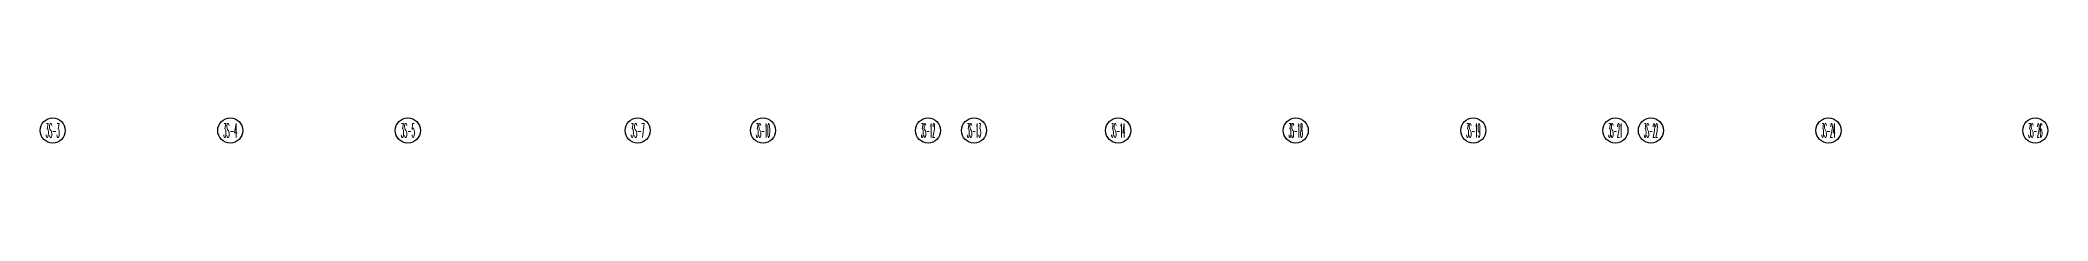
# Model space of a CAD drawing. Extents: x 0 to 3879896, y -114000 to 391286.
# Drawn here: x 1968221 to 2064321, y 390086 to 391286 of the extents above; entities that cross this region are included whole.
import ezdxf
from ezdxf.enums import TextEntityAlignment as Align

# ---------------------------------------------------------------- set-up
doc = ezdxf.new("R2010")
doc.units = 0
doc.header["$LTSCALE"] = 1000
doc.header["$MEASUREMENT"] = 0
doc.layers.add('AXIS', color=3, linetype='CONTINUOUS')
doc.layers.add('AXIS_TEXT', color=7, linetype='CONTINUOUS')
doc.styles.add('_TCH_AXIS', font='COMPLEX', dxfattribs={"bigfont": 'GBCBIG'})

msp = doc.modelspace()

# ---------------------------------------------------------------- texts
at = {"layer": 'AXIS_TEXT', "style": '_TCH_AXIS'}
for s, width, p, p2 in [('3S-3', 0.265823, (1968482, 390346.6), (1969160.9, 390346.6)), ('3S-4', 0.259259, (1976982, 390346.6), (1977660.9, 390346.6)), ('3S-5', 0.265823, (1985482, 390346.6), (1986160.9, 390346.6)), ('3S-7', 0.265823, (1996482, 390346.6), (1997160.9, 390346.6)), ('3S-10', 0.223404, (2002482, 390346.6), (2003160.9, 390346.6)), ('3S-12', 0.223404, (2010382, 390346.6), (2011060.9, 390346.6)), ('3S-13', 0.223404, (2012582, 390346.6), (2013260.9, 390346.6)), ('3S-14', 0.21875, (2019482, 390346.6), (2020160.9, 390346.6)), ('3S-18', 0.223404, (2027982, 390346.6), (2028660.9, 390346.6)), ('3S-19', 0.223404, (2036482, 390346.6), (2037160.9, 390346.6)), ('3S-21', 0.223404, (2043282, 390346.6), (2043960.9, 390346.6)), ('3S-22', 0.212121, (2044982, 390346.6), (2045660.9, 390346.6)), ('3S-24', 0.207921, (2053482, 390346.6), (2054160.9, 390346.6)), ('3S-26', 0.212121, (2063382, 390346.6), (2064060.9, 390346.6))]:
    msp.add_text(s, height=678.82, dxfattribs=dict(at, width=width)).set_placement(p, p2, align=Align.FIT)

# ---------------------------------------------------------------- linework, layer by layer
at = {"layer": 'AXIS'}
for centre in [(1968821.4, 390686), (1977321.4, 390686), (1985821.4, 390686), (1996821.4, 390686), (2002821.4, 390686), (2010721.4, 390686), (2012921.4, 390686), (2019821.4, 390686), (2028321.4, 390686), (2036821.4, 390686), (2043621.4, 390686), (2045321.4, 390686), (2053821.4, 390686), (2063721.4, 390686)]:
    msp.add_circle(centre, 600, dxfattribs=at)

msp.set_redraw_order([(e.dxf.handle, doc.entitydb.next_handle()) for e in msp.query("TEXT MTEXT ATTDEF DIMENSION ARC_DIMENSION")])  # texts and dimensions are drawn at this point

doc.saveas('drawing.dxf')
